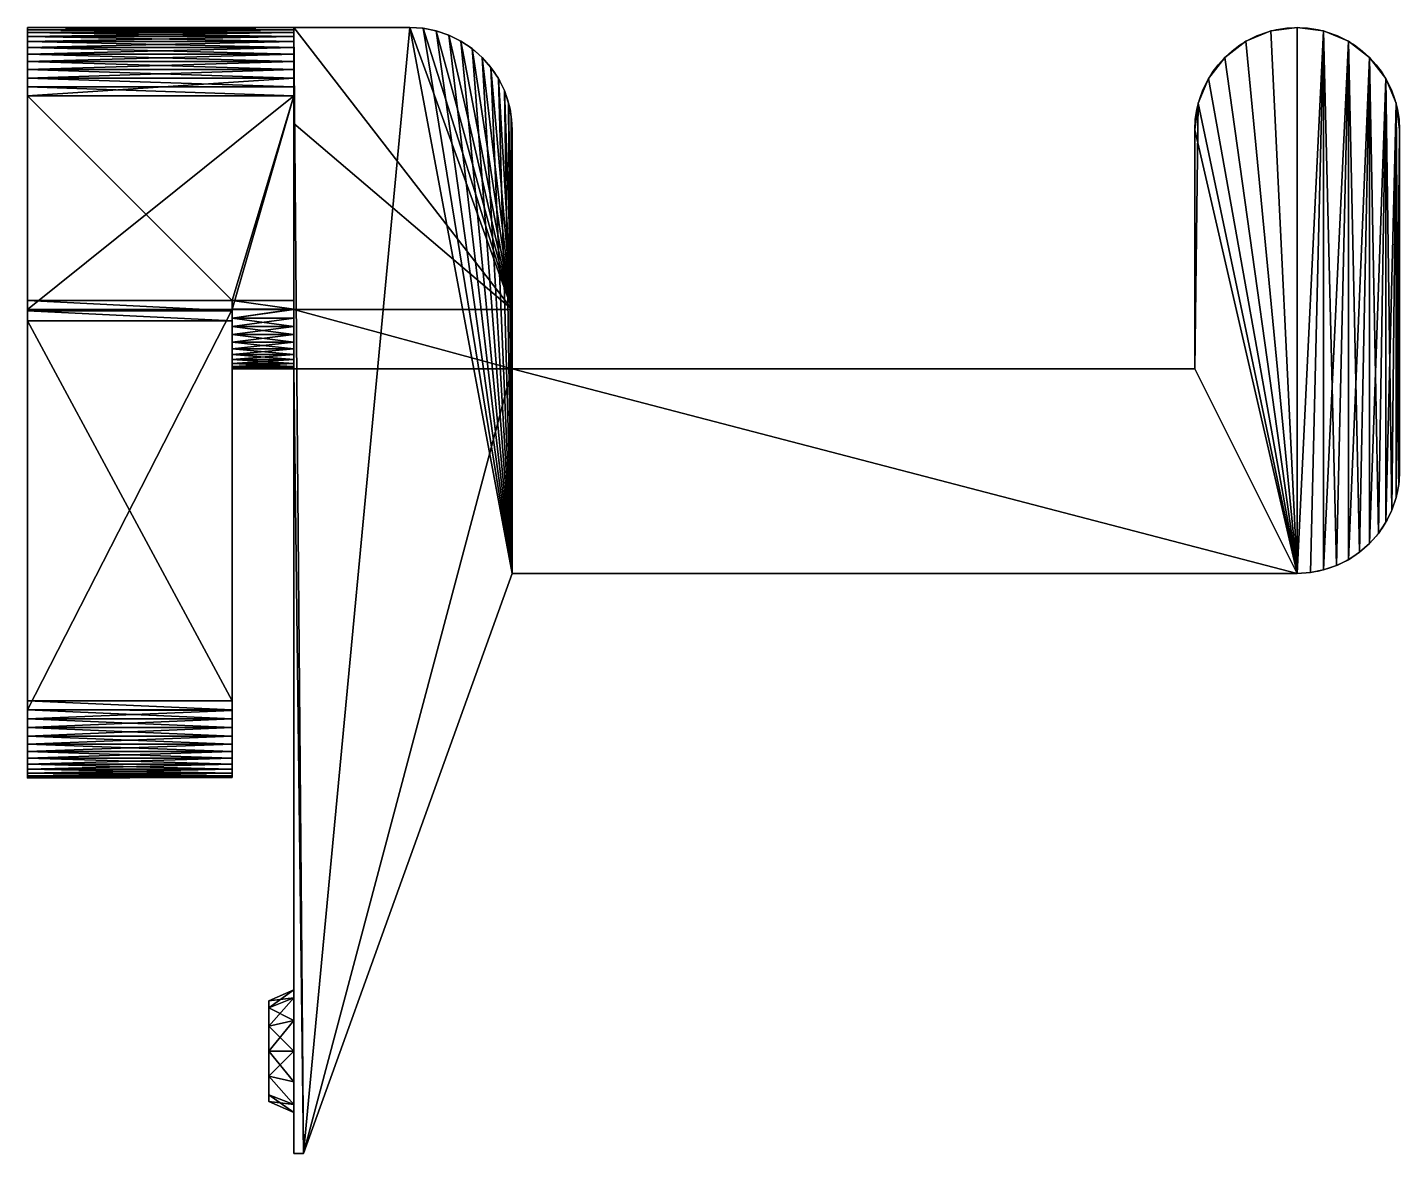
# Model space of a CAD drawing. Extents: x 0 to 40.2, y 0 to 33.
import ezdxf

# ---------------------------------------------------------------- set-up
doc = ezdxf.new("R2010")
doc.units = 0
doc.layers.get('0').update_dxf_attribs({"color": 13, "linetype": 'CONTINUOUS'})

# ---------------------------------------------------------------- blocks, each defined once
blk = doc.blocks.new('GRUPPE_1')
for p, q in [((7.8, 32.999, 2), (0, 33, 2)), ((0, 33, 2), (0, 32.932, 1.482)), ((0, 32.932, 2.518), (0, 33, 2)), ((7.8, 33), (7.8, 31)), ((11.2, 33), (7.8, 33)), ((7.8, 33), (7.8, 32.999, 2)), ((7.8, 32.999, 2), (7.8, 33, 8)), ((11.2, 33, 8), (7.8, 33, 8)), ((7.8, 33, 8), (7.8, 0, 8)), ((7.8, 32.999, 2), (7.8, 32.931, 1.482)), ((7.8, 32.999, 2), (7.8, 32.932, 2.518)), ((11.2, 33, 8), (11.2, 33)), ((11.592, 32.974, 8), (11.592, 32.974)), ((37.2, 33, 8), (37.2, 33)), ((0, 32.932, 1.482), (7.8, 32.931, 1.482)), ((0, 32.848, 2.765), (0, 32.932, 2.518)), ((0, 32.932, 2.518), (7.8, 32.932, 2.518)), ((0, 32.932, 1.482), (0, 32.848, 1.235)), ((0, 32.848, 1.235), (7.8, 32.847, 1.235)), ((0, 32.848, 1.235), (0, 32.732, 1)), ((0, 32.732, 3), (0, 32.848, 2.765)), ((0, 32.848, 2.765), (7.8, 32.848, 2.765)), ((0, 32.732, 1), (7.8, 32.731, 1)), ((0, 32.732, 3), (7.8, 32.732, 3)), ((0, 32.732, 1), (0, 32.587, 0.782)), ((0, 32.587, 3.218), (0, 32.732, 3)), ((0, 32.587, 0.782), (7.8, 32.586, 0.782)), ((0, 32.587, 3.218), (7.8, 32.587, 3.218)), ((0, 32.587, 0.782), (0, 32.414, 0.586)), ((0, 32.414, 3.414), (0, 32.587, 3.218)), ((7.8, 32.848, 2.765), (7.8, 32.932, 2.518)), ((7.8, 32.931, 1.482), (7.8, 32.847, 1.235)), ((7.8, 32.732, 3), (7.8, 32.848, 2.765)), ((7.8, 32.847, 1.235), (7.8, 32.731, 1)), ((7.8, 32.587, 3.218), (7.8, 32.732, 3)), ((7.8, 32.731, 1), (7.8, 32.586, 0.782)), ((7.8, 32.414, 3.414), (7.8, 32.587, 3.218)), ((7.8, 32.586, 0.782), (7.8, 32.414, 0.586)), ((11.976, 32.898, 8), (11.976, 32.898)), ((12.348, 32.772, 8), (12.348, 32.772)), ((12.7, 32.598, 8), (12.7, 32.598)), ((35.7, 32.598, 8), (35.7, 32.598)), ((36.424, 32.898, 8), (36.424, 32.898)), ((37.976, 32.898, 8), (37.976, 32.898)), ((38.7, 32.598, 8), (38.7, 32.598)), ((0, 32.414, 0.586), (7.8, 32.414, 0.586)), ((0, 32.414, 0.586), (0, 32.218, 0.413)), ((0, 32.218, 3.587), (0, 32.414, 3.414)), ((0, 32.414, 3.414), (7.8, 32.414, 3.414)), ((0, 32.218, 0.413), (7.8, 32.217, 0.413)), ((0, 32.218, 0.413), (0, 32, 0.268)), ((0, 32, 3.732), (0, 32.218, 3.587)), ((0, 32.218, 3.587), (7.8, 32.218, 3.587)), ((7.8, 32.218, 3.587), (7.8, 32.414, 3.414)), ((7.8, 32.414, 0.586), (7.8, 32.217, 0.413)), ((7.8, 32, 3.732), (7.8, 32.218, 3.587)), ((7.8, 32.217, 0.413), (7.8, 31.999, 0.268)), ((13.026, 32.38, 8), (13.026, 32.38)), ((0, 31.765, 3.848), (0, 32, 3.732)), ((0, 32, 0.268), (7.8, 31.999, 0.268)), ((0, 32, 0.268), (0, 31.765, 0.152)), ((0, 32, 3.732), (7.8, 32, 3.732)), ((0, 31.518, 3.932), (0, 31.765, 3.848)), ((0, 31.765, 3.848), (7.8, 31.765, 3.848)), ((0, 31.765, 0.152), (0, 31.518, 0.068)), ((0, 31.765, 0.152), (7.8, 31.765, 0.152)), ((7.8, 31.765, 3.848), (7.8, 32, 3.732)), ((7.8, 31.999, 0.268), (7.8, 31.765, 0.152)), ((7.8, 31.518, 3.932), (7.8, 31.765, 3.848)), ((7.8, 31.765, 0.152), (7.8, 31.518, 0.068)), ((13.321, 32.121, 8), (13.321, 32.121)), ((13.58, 31.826, 8), (13.58, 31.826)), ((35.079, 32.121, 8), (35.079, 32.121)), ((39.321, 32.121, 8), (39.321, 32.121)), ((0, 31.261, 3.983), (0, 31.518, 3.932)), ((0, 31.518, 3.932), (7.8, 31.518, 3.932)), ((0, 31.518, 0.068), (0, 31)), ((0, 31.518, 0.068), (7.8, 31.518, 0.068)), ((7.8, 31.261, 3.983), (7.8, 31.518, 3.932)), ((7.8, 31.518, 0.068), (7.8, 31)), ((13.798, 31.5, 8), (13.798, 31.5)), ((34.602, 31.5, 8), (34.602, 31.5)), ((39.798, 31.5, 8), (39.798, 31.5)), ((0, 31.261, 3.983), (7.8, 31.261, 3.983)), ((0, 31.261, 3.983), (0, 31, 4)), ((0, 31, 4), (7.8, 31, 3.992)), ((0, 31), (0, 24.739, 0.009)), ((0, 31, 4), (0, 25, 4)), ((7.8, 31), (0, 31)), ((7.8, 31, 3.992), (7.8, 31.261, 3.983)), ((7.8, 25, 3.996), (7.8, 31, 3.992)), ((7.8, 31), (7.8, 30.187, 0.002)), ((13.972, 31.148, 8), (13.972, 31.148)), ((14.098, 30.776, 8), (14.098, 30.776)), ((34.302, 30.776, 8), (34.302, 30.776)), ((40.098, 30.776, 8), (40.098, 30.776)), ((7.8, 30.187, 0.002), (7.8, 24.739, 0.013)), ((14.174, 30.392, 8), (14.174, 30.392)), ((14.2, 24.739), (14.2, 30)), ((14.2, 30, 8), (14.2, 30)), ((14.2, 23, 8), (14.2, 30, 8)), ((34.2, 23, 8), (34.2, 30, 8)), ((34.2, 23), (34.2, 30)), ((34.2, 30, 8), (34.2, 30)), ((40.2, 20), (40.2, 30)), ((40.2, 30, 8), (40.2, 30)), ((40.2, 20, 8), (40.2, 30, 8)), ((0, 24.7, 4), (0, 25, 4)), ((6, 25, 4.003), (0, 25, 4)), ((6, 25, 4.003), (6, 24.74, 3.968)), ((7.8, 25, 3.996), (6, 25, 4.003)), ((6, 24.7, 4), (6, 25, 4.003)), ((7.8, 25, 3.996), (7.8, 24.741, 3.962)), ((0, 24.739, 0.009), (0, 13)), ((6, 24.739, 0.017), (0, 24.739, 0.009)), ((0, 24.4, 4), (0, 24.7, 4)), ((0, 24.7, 4), (6, 24.7, 4)), ((6, 24.74, 3.968), (7.8, 24.741, 3.962)), ((6, 24.482, 3.932), (6, 24.74, 3.968)), ((6, 12.982, 0.004), (6, 24.739, 0.017)), ((6, 24.482, 0.068), (6, 24.739, 0.017)), ((7.8, 24.739, 0.013), (6, 24.739, 0.017)), ((6, 24.7, 4), (6, 24.4, 3.991)), ((7.8, 24.741, 3.962), (7.8, 24.482, 3.928)), ((7.8, 24.482, 0.064), (7.8, 24.739, 0.013)), ((7.8, 24.739, 0.013), (7.8, 23, 0.006)), ((7.8, 24.739, 0.013), (14.2, 24.739)), ((14.2, 23), (14.2, 24.739)), ((0, 13.266, 3.996), (0, 24.4, 4)), ((0, 24.4, 4), (6, 24.4, 3.991)), ((7.8, 24.482, 0.064), (6, 24.482, 0.068)), ((6, 24.235, 0.152), (6, 24.482, 0.068)), ((6, 24.482, 3.932), (6, 24.235, 3.848)), ((7.8, 24.482, 3.928), (6, 24.482, 3.932)), ((6, 24.4, 3.991), (6, 13.266, 3.991)), ((6, 24, 0.268), (6, 24.235, 0.152)), ((7.8, 24.235, 0.148), (6, 24.235, 0.152)), ((6, 24.235, 3.848), (6, 24, 3.732)), ((7.8, 24.235, 3.844), (6, 24.235, 3.848)), ((7.8, 24.482, 3.928), (7.8, 24.235, 3.844)), ((7.8, 24.235, 0.148), (7.8, 24.482, 0.064)), ((7.8, 24.235, 3.844), (7.8, 24, 3.728)), ((7.8, 24, 0.264), (7.8, 24.235, 0.148)), ((7.8, 24, 0.264), (6, 24, 0.268)), ((6, 23.782, 0.413), (6, 24, 0.268)), ((6, 24, 3.732), (6, 23.782, 3.587)), ((7.8, 24, 3.728), (6, 24, 3.732)), ((6, 23.586, 0.586), (6, 23.782, 0.413)), ((7.8, 23.782, 0.409), (6, 23.782, 0.413)), ((6, 23.782, 3.587), (6, 23.586, 3.414)), ((7.8, 23.782, 3.583), (6, 23.782, 3.587)), ((7.8, 24, 3.728), (7.8, 23.782, 3.583)), ((7.8, 23.782, 0.409), (7.8, 24, 0.264)), ((7.8, 23.586, 0.582), (7.8, 23.782, 0.409)), ((7.8, 23.782, 3.583), (7.8, 23.586, 3.41)), ((7.8, 23.586, 0.582), (6, 23.586, 0.586)), ((6, 23.413, 0.782), (6, 23.586, 0.586)), ((6, 23.586, 3.414), (6, 23.413, 3.218)), ((7.8, 23.586, 3.41), (6, 23.586, 3.414)), ((7.8, 23.413, 0.778), (6, 23.413, 0.782)), ((6, 23.268, 1), (6, 23.413, 0.782)), ((6, 23.413, 3.218), (6, 23.268, 3)), ((7.8, 23.413, 3.213), (6, 23.413, 3.218)), ((7.8, 23.413, 0.778), (7.8, 23.586, 0.582)), ((7.8, 23.586, 3.41), (7.8, 23.413, 3.213)), ((7.8, 23.413, 3.213), (7.8, 23.268, 2.996)), ((7.8, 23.268, 0.996), (7.8, 23.413, 0.778)), ((7.8, 23.268, 2.996), (6, 23.268, 3)), ((6, 23.152, 1.235), (6, 23.268, 1)), ((7.8, 23.268, 0.996), (6, 23.268, 1)), ((6, 23.268, 3), (6, 23.152, 2.765)), ((6, 23.068, 1.482), (6, 23.152, 1.235)), ((6, 23.152, 2.765), (6, 23.068, 2.518)), ((7.8, 23.152, 2.761), (6, 23.152, 2.765)), ((7.8, 23.152, 1.23), (6, 23.152, 1.235)), ((6, 23.017, 1.739), (6, 23.068, 1.482)), ((7.8, 23.068, 1.478), (6, 23.068, 1.482)), ((7.8, 23.068, 2.513), (6, 23.068, 2.518)), ((6, 23.068, 2.518), (6, 23.017, 2.261)), ((7.8, 23.017, 2.257), (6, 23.017, 2.261)), ((7.8, 23.017, 1.735), (6, 23.017, 1.739)), ((6, 23, 2), (6, 23.017, 1.739)), ((6, 23.017, 2.261), (6, 23, 2)), ((7.8, 23, 1.996), (6, 23, 2)), ((7.8, 23.152, 1.23), (7.8, 23.268, 0.996)), ((7.8, 23.268, 2.996), (7.8, 23.152, 2.761)), ((7.8, 23.152, 2.761), (7.8, 23.068, 2.513)), ((7.8, 23.068, 1.478), (7.8, 23.152, 1.23)), ((7.8, 23.068, 2.513), (7.8, 23.017, 2.257)), ((7.8, 23.017, 1.735), (7.8, 23.068, 1.478)), ((7.8, 23.017, 2.257), (7.8, 23, 1.996)), ((7.8, 23, 1.996), (7.8, 23.017, 1.735)), ((7.8, 23, 0.006), (7.8, 0, 0)), ((14.2, 23), (7.8, 23, 0.006)), ((14.2, 23), (14.2, 23, 8)), ((14.2, 23), (34.2, 23)), ((14.2, 23, 8), (34.2, 23, 8)), ((34.2, 23, 8), (34.2, 23)), ((40.2, 20, 8), (40.2, 20)), ((40.174, 19.608, 8), (40.174, 19.608)), ((40.098, 19.224, 8), (40.098, 19.224)), ((39.798, 18.5, 8), (39.798, 18.5)), ((39.972, 18.852, 8), (39.972, 18.852)), ((39.58, 18.174, 8), (39.58, 18.174)), ((39.321, 17.879, 8), (39.321, 17.879)), ((38.7, 17.402, 8), (38.7, 17.402)), ((39.026, 17.62, 8), (39.026, 17.62)), ((8.086, 0, 8), (14.2, 17, 8)), ((8.086, 0, 0), (14.2, 17)), ((14.2, 17, 8), (14.2, 17)), ((14.2, 17), (37.2, 17)), ((14.2, 17, 8), (37.2, 17, 8)), ((37.2, 17, 8), (37.2, 17)), ((37.592, 17.026, 8), (37.592, 17.026)), ((37.976, 17.102, 8), (37.976, 17.102)), ((38.348, 17.228, 8), (38.348, 17.228)), ((0, 13.266, 3.996), (0, 13, 4)), ((6, 13.266, 3.991), (0, 13.266, 3.996)), ((0, 13), (0, 12.739, 0.017)), ((0, 13, 4), (0, 12.739, 3.983)), ((0, 13), (6, 12.982, 0.004)), ((0, 13, 4), (6, 13, 3.991)), ((6, 13, 3.991), (6, 13.266, 3.991)), ((6, 12.739, 3.983), (6, 13, 3.991)), ((6, 12.982, 0.004), (6, 12.739, 0.017)), ((0, 12.482, 0.068), (0, 12.739, 0.017)), ((0, 12.739, 3.983), (0, 12.482, 3.932)), ((0, 12.739, 3.983), (6, 12.739, 3.983)), ((0, 12.739, 0.017), (6, 12.739, 0.017)), ((0, 12.235, 0.152), (0, 12.482, 0.068)), ((0, 12.482, 0.068), (6, 12.482, 0.068)), ((0, 12.482, 3.932), (0, 12.235, 3.848)), ((0, 12.482, 3.932), (6, 12.482, 3.932)), ((6, 12.739, 3.983), (6, 12.482, 3.932)), ((6, 12.482, 0.068), (6, 12.739, 0.017)), ((6, 12.235, 0.152), (6, 12.482, 0.068)), ((6, 12.482, 3.932), (6, 12.235, 3.848)), ((0, 12.235, 0.152), (6, 12.235, 0.152)), ((0, 12, 0.268), (0, 12.235, 0.152)), ((0, 12.235, 3.848), (0, 12, 3.732)), ((0, 12.235, 3.848), (6, 12.235, 3.848)), ((6, 12.235, 3.848), (6, 12, 3.732)), ((6, 12, 0.268), (6, 12.235, 0.152)), ((0, 11.782, 0.413), (0, 12, 0.268)), ((0, 12, 0.268), (6, 12, 0.268)), ((0, 12, 3.732), (0, 11.782, 3.587)), ((0, 12, 3.732), (6, 12, 3.732)), ((0, 11.782, 0.413), (6, 11.782, 0.413)), ((0, 11.586, 0.586), (0, 11.782, 0.413)), ((0, 11.782, 3.587), (0, 11.586, 3.414)), ((0, 11.782, 3.587), (6, 11.782, 3.587)), ((6, 11.782, 0.413), (6, 12, 0.268)), ((6, 12, 3.732), (6, 11.782, 3.587)), ((6, 11.782, 3.587), (6, 11.586, 3.414)), ((6, 11.586, 0.586), (6, 11.782, 0.413)), ((0, 11.586, 3.414), (6, 11.586, 3.414)), ((0, 11.413, 0.782), (0, 11.586, 0.586)), ((0, 11.586, 3.414), (0, 11.413, 3.218)), ((0, 11.586, 0.586), (6, 11.586, 0.586)), ((0, 11.413, 3.218), (6, 11.413, 3.218)), ((0, 11.268, 1), (0, 11.413, 0.782)), ((0, 11.413, 3.218), (0, 11.268, 3)), ((0, 11.413, 0.782), (6, 11.413, 0.782)), ((0, 11.268, 3), (0, 11.152, 2.765)), ((0, 11.268, 3), (6, 11.268, 3)), ((0, 11.152, 1.235), (0, 11.268, 1)), ((0, 11.268, 1), (6, 11.268, 1)), ((6, 11.586, 3.414), (6, 11.413, 3.218)), ((6, 11.413, 0.782), (6, 11.586, 0.586)), ((6, 11.413, 3.218), (6, 11.268, 3)), ((6, 11.268, 1), (6, 11.413, 0.782)), ((6, 11.268, 3), (6, 11.152, 2.765)), ((6, 11.152, 1.235), (6, 11.268, 1)), ((0, 11.152, 2.765), (6, 11.152, 2.765)), ((0, 11.152, 2.765), (0, 11.068, 2.518)), ((0, 11.068, 1.482), (0, 11.152, 1.235)), ((0, 11.152, 1.235), (6, 11.152, 1.235)), ((0, 11.068, 2.518), (6, 11.068, 2.518)), ((0, 11.017, 1.739), (0, 11.068, 1.482)), ((0, 11.068, 2.518), (0, 11.017, 2.261)), ((0, 11.068, 1.482), (6, 11.068, 1.482)), ((0, 11.017, 1.739), (0, 11, 2)), ((0, 11, 2), (0, 11.017, 2.261)), ((0, 11.017, 2.261), (6, 11.017, 2.261)), ((0, 11.017, 1.739), (6, 11.017, 1.739)), ((6, 11.152, 2.765), (6, 11.068, 2.518)), ((6, 11.068, 1.482), (6, 11.152, 1.235)), ((6, 11.068, 2.518), (6, 11.017, 2.261)), ((6, 11.017, 1.739), (6, 11.068, 1.482)), ((6, 11.017, 1.739), (6, 11.017, 2.261)), ((7.8, 4.8, 1.996), (7.07, 4.472, 1.996)), ((7.8, 4.559, 1.096), (7.07, 4.275, 1.26)), ((7.8, 4.559, 2.896), (7.07, 4.275, 2.732)), ((7.07, 4.472, 1.996), (7.07, 4.275, 2.732)), ((7.07, 4.275, 1.26), (7.07, 4.472, 1.996)), ((7.07, 4.275, 2.732), (7.07, 3.736, 3.27)), ((7.07, 4.275, 1.26), (7.07, 3.736, 0.721)), ((7.8, 3.9, 0.437), (7.07, 3.736, 0.721)), ((7.8, 3.9, 3.555), (7.07, 3.736, 3.27)), ((7.07, 3, 3.468), (7.07, 3.736, 3.27)), ((7.07, 3.736, 0.721), (7.07, 3, 0.524)), ((7.8, 3, 3.796), (7.07, 3, 3.468)), ((7.07, 3, 3.468), (7.07, 2.264, 3.27)), ((7.07, 3, 0.524), (7.07, 2.264, 0.721)), ((7.8, 3, 0.196), (7.07, 3, 0.524)), ((7.07, 1.725, 2.732), (7.07, 2.264, 3.27)), ((7.07, 2.264, 0.721), (7.07, 1.725, 1.26)), ((7.8, 2.1, 3.555), (7.07, 2.264, 3.27)), ((7.8, 2.1, 0.437), (7.07, 2.264, 0.721)), ((7.07, 1.725, 1.26), (7.07, 1.528, 1.996)), ((7.07, 1.725, 2.732), (7.07, 1.528, 1.996)), ((7.8, 1.441, 2.896), (7.07, 1.725, 2.732)), ((7.8, 1.441, 1.096), (7.07, 1.725, 1.26)), ((7.8, 1.2, 1.996), (7.07, 1.528, 1.996)), ((7.8, 0, 0), (8.086, 0, 0)), ((7.8, 0, 8), (7.8, 0, 0)), ((7.8, 0, 8), (8.086, 0, 8)), ((8.086, 0, 8), (8.086, 0, 0))]:
    blk.add_line(p, q)
at = {"extrusion": (5.37881e-15, 0, -1)}
for centre in [(-11.2, 30), (-11.2, 30, -8)]:
    blk.add_arc(centre, 3, 90, 180, dxfattribs=at)
at = {"extrusion": (0, 1.86926e-15, -1)}
for centre in [(-37.2, 30, -8), (-37.2, 30)]:
    blk.add_arc(centre, 3, 0, 90, dxfattribs=at)
at = {"extrusion": (1.59044e-28, -3.40746e-15, -1)}
blk.add_arc((-37.2, 30), 3, 90, 180, dxfattribs=at)
at = {"extrusion": (0, 1.87998e-15, -1)}
blk.add_arc((-37.2, 30, -8), 3, 90, 180, dxfattribs=at)
at = {"extrusion": (0, 1.69909e-15, -1)}
for centre in [(-37.2, 20, -8), (-37.2, 20)]:
    blk.add_arc(centre, 3, 180, 270, dxfattribs=at)
at = {"extrusion": (-1, -2.16133e-15, -9.56411e-16)}
blk.add_arc((-3, 1.996, -7.8), 1.8, 150, 180, dxfattribs=at)
at = {"extrusion": (-1, 0, 2.91434e-16)}
blk.add_arc((-3, 1.996, -7.8), 1.8, 180, 210, dxfattribs=at)
at = {"extrusion": (-1, 1.26194e-16, 2.18575e-16)}
blk.add_arc((-3, 1.996, -7.8), 1.8, 210, 240, dxfattribs=at)
at = {"extrusion": (-1, -1.30118e-15, -1.96228e-15)}
blk.add_arc((-3, 1.996, -7.8), 1.8, 120, 150, dxfattribs=at)
at = {"extrusion": (-1, 0, -2.34997e-15)}
blk.add_arc((-3, 1.996, -7.8), 1.8, 90, 120, dxfattribs=at)
at = {"extrusion": (-1, 1.26194e-16, 7.28584e-17)}
blk.add_arc((-3, 1.996, -7.8), 1.8, 240, 270, dxfattribs=at)
at = {"extrusion": (-1, 1.30118e-15, -1.96228e-15)}
blk.add_arc((-3, 1.996, -7.8), 1.8, 60, 90, dxfattribs=at)
at = {"extrusion": (-1, 0, 0)}
blk.add_arc((-3, 1.996, -7.8), 1.8, 270, 300, dxfattribs=at)
at = {"extrusion": (-1, -1.26194e-16, 7.28584e-17)}
blk.add_arc((-3, 1.996, -7.8), 1.8, 300, 330, dxfattribs=at)
at = {"extrusion": (-1, 2.16133e-15, -9.56411e-16)}
blk.add_arc((-3, 1.996, -7.8), 1.8, 30, 60, dxfattribs=at)
at = {"extrusion": (-1, -1.26194e-16, 2.18575e-16)}
blk.add_arc((-3, 1.996, -7.8), 1.8, 330, 0, dxfattribs=at)
at = {"extrusion": (-1, -5.70717e-32, 2.91434e-16)}
blk.add_arc((-3, 1.996, -7.8), 1.8, 0, 30, dxfattribs=at)
mesh = blk.add_polyface()
corners = [(0, 33, 2), (7.8, 32.931, 1.482), (0, 32.932, 1.482), (7.8, 32.999, 2)]
mesh.append_faces([[corners[k] for k in face] for face in [(0, 1, 2), (1, 0, 3)]], dxfattribs={"vtx0": -1})
mesh = blk.add_polyface()
corners = [(0, 32.932, 2.518), (7.8, 32.999, 2), (0, 33, 2), (7.8, 32.932, 2.518)]
mesh.append_faces([[corners[k] for k in face] for face in [(0, 1, 2), (1, 0, 3)]], dxfattribs={"vtx0": -1})
mesh = blk.add_polyface()
corners = [(0, 11.017, 2.261), (0, 11.017, 1.739), (0, 11, 2), (0, 11.068, 2.518), (0, 11.068, 1.482), (0, 11.152, 2.765), (0, 11.152, 1.235), (0, 11.268, 1), (0, 11.268, 3), (0, 11.413, 0.782), (0, 11.413, 3.218), (0, 11.586, 0.586), (0, 11.586, 3.414), (0, 11.782, 0.413), (0, 11.782, 3.587), (0, 12, 0.268), (0, 12, 3.732), (0, 12.235, 0.152), (0, 12.235, 3.848), (0, 12.482, 0.068), (0, 12.482, 3.932), (0, 12.739, 0.017), (0, 12.739, 3.983), (0, 13), (0, 13, 4), (0, 24.739, 0.009), (0, 13.266, 3.996), (0, 24.4, 4), (0, 24.7, 4), (0, 25, 4), (0, 31), (0, 31, 4), (0, 31.261, 3.983), (0, 31.518, 0.068), (0, 31.518, 3.932), (0, 31.765, 3.848), (0, 31.765, 0.152), (0, 32, 3.732), (0, 32, 0.268), (0, 32.218, 3.587), (0, 32.218, 0.413), (0, 32.414, 3.414), (0, 32.414, 0.586), (0, 32.587, 3.218), (0, 32.587, 0.782), (0, 32.732, 3), (0, 32.732, 1), (0, 32.848, 2.765), (0, 32.848, 1.235), (0, 32.932, 2.518), (0, 32.932, 1.482), (0, 33, 2)]
mesh.append_faces([[corners[k] for k in face] for face in [(0, 1, 2), (50, 49, 51)]], dxfattribs={"vtx0": -1})
mesh.append_faces([[corners[k] for k in face] for face in [(1, 3, 4), (4, 5, 6), (6, 5, 7), (7, 8, 9), (9, 10, 11), (11, 12, 13), (13, 14, 15), (15, 16, 17), (17, 18, 19), (19, 20, 21), (21, 22, 23), (23, 24, 25), (25, 29, 30), (30, 32, 33), (33, 35, 36), (36, 37, 38), (38, 39, 40), (40, 41, 42), (42, 43, 44), (44, 45, 46), (46, 47, 48), (48, 49, 50)]], dxfattribs={"vtx0": -1, "vtx1": -1})
mesh.append_faces([[corners[k] for k in face] for face in [(1, 0, 3), (4, 3, 5), (7, 5, 8), (9, 8, 10), (11, 10, 12), (13, 12, 14), (15, 14, 16), (17, 16, 18), (19, 18, 20), (21, 20, 22), (23, 22, 24), (25, 24, 26), (25, 26, 27), (25, 27, 28), (25, 28, 29), (30, 29, 31), (30, 31, 32), (33, 32, 34), (33, 34, 35), (36, 35, 37), (38, 37, 39), (40, 39, 41), (42, 41, 43), (44, 43, 45), (46, 45, 47), (48, 47, 49)]], dxfattribs={"vtx0": -1, "vtx2": -1})
mesh = blk.add_polyface()
corners = [(7.8, 32.999, 2), (11.2, 33), (7.8, 33), (11.2, 33, 8), (7.8, 33, 8)]
mesh.append_faces([[corners[k] for k in face] for face in [(0, 1, 2), (3, 0, 4)]], dxfattribs={"vtx0": -1})
mesh.append_faces([[corners[k] for k in face] for face in [(1, 0, 3)]], dxfattribs={"vtx0": -1, "vtx1": -1})
mesh = blk.add_polyface()
corners = [(7.8, 0, 0), (7.8, 3, 0.196), (7.8, 23, 0.006), (7.8, 2.1, 0.437), (7.8, 1.441, 1.096), (7.8, 1.2, 1.996), (7.8, 0, 8), (7.8, 3.9, 0.437), (7.8, 4.559, 1.096), (7.8, 4.8, 1.996), (7.8, 1.441, 2.896), (7.8, 2.1, 3.555), (7.8, 3, 3.796), (7.8, 33, 8), (7.8, 3.9, 3.555), (7.8, 4.559, 2.896), (7.8, 24.235, 3.844), (7.8, 24, 3.728), (7.8, 23.782, 3.583), (7.8, 23.586, 3.41), (7.8, 23.413, 3.213), (7.8, 23.268, 2.996), (7.8, 23.152, 2.761), (7.8, 23.068, 2.513), (7.8, 23.017, 2.257), (7.8, 23, 1.996), (7.8, 24.482, 3.928), (7.8, 24.741, 3.962), (7.8, 25, 3.996), (7.8, 31, 3.992), (7.8, 31.261, 3.983), (7.8, 31.518, 3.932), (7.8, 31.765, 3.848), (7.8, 32, 3.732), (7.8, 32.218, 3.587), (7.8, 32.414, 3.414), (7.8, 32.587, 3.218), (7.8, 32.732, 3), (7.8, 32.848, 2.765), (7.8, 32.932, 2.518), (7.8, 32.999, 2), (7.8, 24.482, 0.064), (7.8, 24.739, 0.013), (7.8, 24.235, 0.148), (7.8, 24, 0.264), (7.8, 23.782, 0.409), (7.8, 23.586, 0.582), (7.8, 23.413, 0.778), (7.8, 23.268, 0.996), (7.8, 23.152, 1.23), (7.8, 23.068, 1.478), (7.8, 23.017, 1.735)]
mesh.append_faces([[corners[k] for k in face] for face in [(39, 13, 40), (2, 41, 42)]], dxfattribs={"vtx0": -1})
mesh.append_faces([[corners[k] for k in face] for face in [(0, 1, 2), (1, 0, 3), (3, 0, 4), (4, 0, 5), (10, 6, 11), (11, 6, 12), (12, 13, 14), (14, 13, 15), (15, 13, 9), (16, 13, 26), (26, 13, 27), (27, 13, 28), (28, 13, 29), (29, 13, 30), (30, 13, 31), (31, 13, 32), (32, 13, 33), (33, 13, 34), (34, 13, 35), (35, 13, 36), (36, 13, 37), (37, 13, 38), (38, 13, 39), (41, 2, 43), (43, 2, 44), (44, 2, 45), (45, 2, 46), (46, 2, 47), (47, 2, 48), (48, 2, 49), (49, 2, 50), (50, 2, 51), (51, 2, 25)]], dxfattribs={"vtx0": -1, "vtx1": -1})
mesh.append_faces([[corners[k] for k in face] for face in [(9, 13, 16), (9, 25, 2)]], dxfattribs={"vtx0": -1, "vtx1": -1, "vtx2": -1})
mesh.append_faces([[corners[k] for k in face] for face in [(5, 0, 6), (2, 1, 7), (2, 7, 8), (2, 8, 9), (6, 10, 5), (12, 6, 13), (9, 16, 17), (9, 17, 18), (9, 18, 19), (9, 19, 20), (9, 20, 21), (9, 21, 22), (9, 22, 23), (9, 23, 24), (9, 24, 25)]], dxfattribs={"vtx0": -1, "vtx2": -1})
mesh = blk.add_polyface()
corners = [(7.8, 33), (7.8, 30.187, 0.002), (7.8, 31), (14.2, 24.739), (7.8, 24.739, 0.013), (11.2, 33), (11.592, 32.974), (11.976, 32.898), (12.348, 32.772), (12.7, 32.598), (13.026, 32.38), (13.321, 32.121), (13.58, 31.826), (13.798, 31.5), (13.972, 31.148), (14.098, 30.776), (14.174, 30.392), (14.2, 30)]
mesh.append_faces([[corners[k] for k in face] for face in [(0, 1, 2), (1, 3, 4), (3, 16, 17)]], dxfattribs={"vtx0": -1})
mesh.append_faces([[corners[k] for k in face] for face in [(3, 1, 0)]], dxfattribs={"vtx0": -1, "vtx1": -1, "vtx2": -1})
mesh.append_faces([[corners[k] for k in face] for face in [(3, 0, 5), (3, 5, 6), (3, 6, 7), (3, 7, 8), (3, 8, 9), (3, 9, 10), (3, 10, 11), (3, 11, 12), (3, 12, 13), (3, 13, 14), (3, 14, 15), (3, 15, 16)]], dxfattribs={"vtx0": -1, "vtx2": -1})
mesh = blk.add_polyface()
corners = [(7.8, 31.518, 0.068), (7.8, 33), (7.8, 31), (7.8, 31.765, 0.152), (7.8, 31.999, 0.268), (7.8, 32.217, 0.413), (7.8, 32.414, 0.586), (7.8, 32.586, 0.782), (7.8, 32.731, 1), (7.8, 32.847, 1.235), (7.8, 32.931, 1.482), (7.8, 32.999, 2)]
mesh.append_faces([[corners[k] for k in face] for face in [(0, 1, 2), (1, 10, 11)]], dxfattribs={"vtx0": -1})
mesh.append_faces([[corners[k] for k in face] for face in [(1, 0, 3), (1, 3, 4), (1, 4, 5), (1, 5, 6), (1, 6, 7), (1, 7, 8), (1, 8, 9), (1, 9, 10)]], dxfattribs={"vtx0": -1, "vtx2": -1})
mesh = blk.add_polyface()
corners = [(34.302, 30.776), (34.2, 23), (34.2, 30), (7.8, 23, 0.006), (8.086, 0, 0), (7.8, 0, 0), (14.2, 23), (14.2, 17), (37.2, 17), (34.602, 31.5), (35.079, 32.121), (35.7, 32.598), (36.424, 32.898), (37.2, 33), (37.976, 32.898), (37.592, 17.026), (37.976, 17.102), (38.348, 17.228), (38.7, 32.598), (38.7, 17.402), (39.026, 17.62), (39.321, 32.121), (39.321, 17.879), (39.58, 18.174), (39.798, 31.5), (39.798, 18.5), (39.972, 18.852), (40.098, 30.776), (40.098, 19.224), (40.174, 19.608), (40.2, 30), (40.2, 20)]
mesh.append_faces([[corners[k] for k in face] for face in [(0, 1, 2), (3, 4, 5), (29, 30, 31)]], dxfattribs={"vtx0": -1})
mesh.append_faces([[corners[k] for k in face] for face in [(4, 6, 7), (7, 6, 8), (8, 14, 15), (15, 14, 16), (16, 14, 17), (17, 18, 19), (19, 18, 20), (20, 21, 22), (22, 21, 23), (23, 24, 25), (25, 24, 26), (26, 27, 28), (28, 27, 29)]], dxfattribs={"vtx0": -1, "vtx1": -1})
mesh.append_faces([[corners[k] for k in face] for face in [(8, 1, 0)]], dxfattribs={"vtx0": -1, "vtx1": -1, "vtx2": -1})
mesh.append_faces([[corners[k] for k in face] for face in [(4, 3, 6), (8, 6, 1), (8, 0, 9), (8, 9, 10), (8, 10, 11), (8, 11, 12), (8, 12, 13), (8, 13, 14), (17, 14, 18), (20, 18, 21), (23, 21, 24), (26, 24, 27), (29, 27, 30)]], dxfattribs={"vtx0": -1, "vtx2": -1})
mesh = blk.add_polyface()
corners = [(37.2, 17, 8), (14.2, 23, 8), (14.2, 17, 8), (34.2, 23, 8), (34.2, 30, 8), (34.302, 30.776, 8), (34.602, 31.5, 8), (35.079, 32.121, 8), (35.7, 32.598, 8), (36.424, 32.898, 8), (37.2, 33, 8), (37.976, 32.898, 8), (37.592, 17.026, 8), (37.976, 17.102, 8), (38.7, 32.598, 8), (38.348, 17.228, 8), (38.7, 17.402, 8), (39.321, 32.121, 8), (39.026, 17.62, 8), (39.321, 17.879, 8), (39.798, 31.5, 8), (39.58, 18.174, 8), (39.798, 18.5, 8), (40.098, 30.776, 8), (39.972, 18.852, 8), (40.098, 19.224, 8), (40.2, 30, 8), (40.174, 19.608, 8), (40.2, 20, 8), (8.086, 0, 8), (7.8, 33, 8), (7.8, 0, 8), (11.2, 33, 8), (11.592, 32.974, 8), (11.976, 32.898, 8), (12.348, 32.772, 8), (12.7, 32.598, 8), (13.026, 32.38, 8), (13.321, 32.121, 8), (13.58, 31.826, 8), (13.798, 31.5, 8), (13.972, 31.148, 8), (14.098, 30.776, 8), (14.174, 30.392, 8), (14.2, 30, 8)]
mesh.append_faces([[corners[k] for k in face] for face in [(26, 27, 28), (29, 30, 31), (43, 1, 44)]], dxfattribs={"vtx0": -1})
mesh.append_faces([[corners[k] for k in face] for face in [(0, 1, 2), (1, 0, 3), (3, 0, 4), (4, 0, 5), (5, 0, 6), (6, 0, 7), (7, 0, 8), (8, 0, 9), (9, 0, 10), (10, 0, 11), (11, 13, 14), (14, 16, 17), (17, 19, 20), (20, 22, 23), (23, 25, 26), (30, 29, 32), (32, 2, 33), (33, 2, 34), (34, 2, 35), (35, 2, 36), (36, 2, 37), (37, 2, 38), (38, 2, 39), (39, 2, 40), (40, 2, 41), (41, 2, 42), (42, 2, 43)]], dxfattribs={"vtx0": -1, "vtx1": -1})
mesh.append_faces([[corners[k] for k in face] for face in [(43, 2, 1)]], dxfattribs={"vtx0": -1, "vtx1": -1, "vtx2": -1})
mesh.append_faces([[corners[k] for k in face] for face in [(11, 0, 12), (11, 12, 13), (14, 13, 15), (14, 15, 16), (17, 16, 18), (17, 18, 19), (20, 19, 21), (20, 21, 22), (23, 22, 24), (23, 24, 25), (26, 25, 27), (32, 29, 2)]], dxfattribs={"vtx0": -1, "vtx2": -1})
mesh = blk.add_polyface()
corners = [(11.2, 33, 8), (11.592, 32.974), (11.2, 33), (11.592, 32.974, 8)]
mesh.append_faces([[corners[k] for k in face] for face in [(0, 1, 2), (1, 0, 3)]], dxfattribs={"vtx0": -1})
mesh = blk.add_polyface()
corners = [(11.592, 32.974, 8), (11.976, 32.898), (11.592, 32.974), (11.976, 32.898, 8)]
mesh.append_faces([[corners[k] for k in face] for face in [(0, 1, 2), (1, 0, 3)]], dxfattribs={"vtx0": -1})
mesh = blk.add_polyface()
corners = [(36.424, 32.898, 8), (37.2, 33), (36.424, 32.898), (37.2, 33, 8)]
mesh.append_faces([[corners[k] for k in face] for face in [(0, 1, 2), (1, 0, 3)]], dxfattribs={"vtx0": -1})
mesh = blk.add_polyface()
corners = [(37.2, 33, 8), (37.976, 32.898), (37.2, 33), (37.976, 32.898, 8)]
mesh.append_faces([[corners[k] for k in face] for face in [(0, 1, 2), (1, 0, 3)]], dxfattribs={"vtx0": -1})
mesh = blk.add_polyface()
corners = [(0, 32.848, 2.765), (7.8, 32.932, 2.518), (0, 32.932, 2.518), (7.8, 32.848, 2.765)]
mesh.append_faces([[corners[k] for k in face] for face in [(0, 1, 2), (1, 0, 3)]], dxfattribs={"vtx0": -1})
mesh = blk.add_polyface()
corners = [(0, 32.932, 1.482), (7.8, 32.847, 1.235), (0, 32.848, 1.235), (7.8, 32.931, 1.482)]
mesh.append_faces([[corners[k] for k in face] for face in [(0, 1, 2), (1, 0, 3)]], dxfattribs={"vtx0": -1})
mesh = blk.add_polyface()
corners = [(0, 32.848, 1.235), (7.8, 32.731, 1), (0, 32.732, 1), (7.8, 32.847, 1.235)]
mesh.append_faces([[corners[k] for k in face] for face in [(0, 1, 2), (1, 0, 3)]], dxfattribs={"vtx0": -1})
mesh = blk.add_polyface()
corners = [(0, 32.732, 3), (7.8, 32.848, 2.765), (0, 32.848, 2.765), (7.8, 32.732, 3)]
mesh.append_faces([[corners[k] for k in face] for face in [(0, 1, 2), (1, 0, 3)]], dxfattribs={"vtx0": -1})
mesh = blk.add_polyface()
corners = [(0, 32.732, 1), (7.8, 32.586, 0.782), (0, 32.587, 0.782), (7.8, 32.731, 1)]
mesh.append_faces([[corners[k] for k in face] for face in [(0, 1, 2), (1, 0, 3)]], dxfattribs={"vtx0": -1})
mesh = blk.add_polyface()
corners = [(0, 32.587, 3.218), (7.8, 32.732, 3), (0, 32.732, 3), (7.8, 32.587, 3.218)]
mesh.append_faces([[corners[k] for k in face] for face in [(0, 1, 2), (1, 0, 3)]], dxfattribs={"vtx0": -1})
mesh = blk.add_polyface()
corners = [(0, 32.414, 3.414), (7.8, 32.587, 3.218), (0, 32.587, 3.218), (7.8, 32.414, 3.414)]
mesh.append_faces([[corners[k] for k in face] for face in [(0, 1, 2), (1, 0, 3)]], dxfattribs={"vtx0": -1})
mesh = blk.add_polyface()
corners = [(0, 32.587, 0.782), (7.8, 32.414, 0.586), (0, 32.414, 0.586), (7.8, 32.586, 0.782)]
mesh.append_faces([[corners[k] for k in face] for face in [(0, 1, 2), (1, 0, 3)]], dxfattribs={"vtx0": -1})
mesh = blk.add_polyface()
corners = [(11.976, 32.898, 8), (12.348, 32.772), (11.976, 32.898), (12.348, 32.772, 8)]
mesh.append_faces([[corners[k] for k in face] for face in [(0, 1, 2), (1, 0, 3)]], dxfattribs={"vtx0": -1})
mesh = blk.add_polyface()
corners = [(12.348, 32.772, 8), (12.7, 32.598), (12.348, 32.772), (12.7, 32.598, 8)]
mesh.append_faces([[corners[k] for k in face] for face in [(0, 1, 2), (1, 0, 3)]], dxfattribs={"vtx0": -1})
mesh = blk.add_polyface()
corners = [(12.7, 32.598, 8), (13.026, 32.38), (12.7, 32.598), (13.026, 32.38, 8)]
mesh.append_faces([[corners[k] for k in face] for face in [(0, 1, 2), (1, 0, 3)]], dxfattribs={"vtx0": -1})
mesh = blk.add_polyface()
corners = [(35.079, 32.121, 8), (35.7, 32.598), (35.079, 32.121), (35.7, 32.598, 8)]
mesh.append_faces([[corners[k] for k in face] for face in [(0, 1, 2), (1, 0, 3)]], dxfattribs={"vtx0": -1})
mesh = blk.add_polyface()
corners = [(35.7, 32.598, 8), (36.424, 32.898), (35.7, 32.598), (36.424, 32.898, 8)]
mesh.append_faces([[corners[k] for k in face] for face in [(0, 1, 2), (1, 0, 3)]], dxfattribs={"vtx0": -1})
mesh = blk.add_polyface()
corners = [(37.976, 32.898), (38.7, 32.598, 8), (38.7, 32.598), (37.976, 32.898, 8)]
mesh.append_faces([[corners[k] for k in face] for face in [(0, 1, 2), (1, 0, 3)]], dxfattribs={"vtx0": -1})
mesh = blk.add_polyface()
corners = [(38.7, 32.598), (39.321, 32.121, 8), (39.321, 32.121), (38.7, 32.598, 8)]
mesh.append_faces([[corners[k] for k in face] for face in [(0, 1, 2), (1, 0, 3)]], dxfattribs={"vtx0": -1})
mesh = blk.add_polyface()
corners = [(7.8, 32.414, 0.586), (0, 32.218, 0.413), (0, 32.414, 0.586), (7.8, 32.217, 0.413)]
mesh.append_faces([[corners[k] for k in face] for face in [(0, 1, 2), (1, 0, 3)]], dxfattribs={"vtx0": -1})
mesh = blk.add_polyface()
corners = [(7.8, 32.218, 3.587), (0, 32.414, 3.414), (0, 32.218, 3.587), (7.8, 32.414, 3.414)]
mesh.append_faces([[corners[k] for k in face] for face in [(0, 1, 2), (1, 0, 3)]], dxfattribs={"vtx0": -1})
mesh = blk.add_polyface()
corners = [(7.8, 32.217, 0.413), (0, 32, 0.268), (0, 32.218, 0.413), (7.8, 31.999, 0.268)]
mesh.append_faces([[corners[k] for k in face] for face in [(0, 1, 2), (1, 0, 3)]], dxfattribs={"vtx0": -1})
mesh = blk.add_polyface()
corners = [(7.8, 32, 3.732), (0, 32.218, 3.587), (0, 32, 3.732), (7.8, 32.218, 3.587)]
mesh.append_faces([[corners[k] for k in face] for face in [(0, 1, 2), (1, 0, 3)]], dxfattribs={"vtx0": -1})
mesh = blk.add_polyface()
corners = [(13.026, 32.38, 8), (13.321, 32.121), (13.026, 32.38), (13.321, 32.121, 8)]
mesh.append_faces([[corners[k] for k in face] for face in [(0, 1, 2), (1, 0, 3)]], dxfattribs={"vtx0": -1})
mesh = blk.add_polyface()
corners = [(7.8, 31.999, 0.268), (0, 31.765, 0.152), (0, 32, 0.268), (7.8, 31.765, 0.152)]
mesh.append_faces([[corners[k] for k in face] for face in [(0, 1, 2), (1, 0, 3)]], dxfattribs={"vtx0": -1})
mesh = blk.add_polyface()
corners = [(7.8, 31.765, 3.848), (0, 32, 3.732), (0, 31.765, 3.848), (7.8, 32, 3.732)]
mesh.append_faces([[corners[k] for k in face] for face in [(0, 1, 2), (1, 0, 3)]], dxfattribs={"vtx0": -1})
mesh = blk.add_polyface()
corners = [(7.8, 31.518, 3.932), (0, 31.765, 3.848), (0, 31.518, 3.932), (7.8, 31.765, 3.848)]
mesh.append_faces([[corners[k] for k in face] for face in [(0, 1, 2), (1, 0, 3)]], dxfattribs={"vtx0": -1})
mesh = blk.add_polyface()
corners = [(7.8, 31.765, 0.152), (0, 31.518, 0.068), (0, 31.765, 0.152), (7.8, 31.518, 0.068)]
mesh.append_faces([[corners[k] for k in face] for face in [(0, 1, 2), (1, 0, 3)]], dxfattribs={"vtx0": -1})
mesh = blk.add_polyface()
corners = [(13.321, 32.121), (13.58, 31.826, 8), (13.58, 31.826), (13.321, 32.121, 8)]
mesh.append_faces([[corners[k] for k in face] for face in [(0, 1, 2), (1, 0, 3)]], dxfattribs={"vtx0": -1})
mesh = blk.add_polyface()
corners = [(13.58, 31.826), (13.798, 31.5, 8), (13.798, 31.5), (13.58, 31.826, 8)]
mesh.append_faces([[corners[k] for k in face] for face in [(0, 1, 2), (1, 0, 3)]], dxfattribs={"vtx0": -1})
mesh = blk.add_polyface()
corners = [(34.602, 31.5, 8), (35.079, 32.121), (34.602, 31.5), (35.079, 32.121, 8)]
mesh.append_faces([[corners[k] for k in face] for face in [(0, 1, 2), (1, 0, 3)]], dxfattribs={"vtx0": -1})
mesh = blk.add_polyface()
corners = [(39.798, 31.5), (39.321, 32.121, 8), (39.798, 31.5, 8), (39.321, 32.121)]
mesh.append_faces([[corners[k] for k in face] for face in [(0, 1, 2), (1, 0, 3)]], dxfattribs={"vtx0": -1})
mesh = blk.add_polyface()
corners = [(7.8, 31.261, 3.983), (0, 31.518, 3.932), (0, 31.261, 3.983), (7.8, 31.518, 3.932)]
mesh.append_faces([[corners[k] for k in face] for face in [(0, 1, 2), (1, 0, 3)]], dxfattribs={"vtx0": -1})
mesh = blk.add_polyface()
corners = [(7.8, 31.518, 0.068), (0, 31), (0, 31.518, 0.068), (7.8, 31)]
mesh.append_faces([[corners[k] for k in face] for face in [(0, 1, 2), (1, 0, 3)]], dxfattribs={"vtx0": -1})
mesh = blk.add_polyface()
corners = [(13.798, 31.5), (13.972, 31.148, 8), (13.972, 31.148), (13.798, 31.5, 8)]
mesh.append_faces([[corners[k] for k in face] for face in [(0, 1, 2), (1, 0, 3)]], dxfattribs={"vtx0": -1})
mesh = blk.add_polyface()
corners = [(34.302, 30.776, 8), (34.602, 31.5), (34.302, 30.776), (34.602, 31.5, 8)]
mesh.append_faces([[corners[k] for k in face] for face in [(0, 1, 2), (1, 0, 3)]], dxfattribs={"vtx0": -1})
mesh = blk.add_polyface()
corners = [(40.098, 30.776), (39.798, 31.5, 8), (40.098, 30.776, 8), (39.798, 31.5)]
mesh.append_faces([[corners[k] for k in face] for face in [(0, 1, 2), (1, 0, 3)]], dxfattribs={"vtx0": -1})
mesh = blk.add_polyface()
corners = [(7.8, 31, 3.992), (0, 31.261, 3.983), (0, 31, 4), (7.8, 31.261, 3.983)]
mesh.append_faces([[corners[k] for k in face] for face in [(0, 1, 2), (1, 0, 3)]], dxfattribs={"vtx0": -1})
mesh = blk.add_polyface()
corners = [(7.8, 31), (0, 24.739, 0.009), (0, 31), (6, 24.739, 0.017), (7.8, 24.739, 0.013), (7.8, 30.187, 0.002)]
mesh.append_faces([[corners[k] for k in face] for face in [(0, 1, 2), (4, 0, 5)]], dxfattribs={"vtx0": -1})
mesh.append_faces([[corners[k] for k in face] for face in [(1, 0, 3), (3, 0, 4)]], dxfattribs={"vtx0": -1, "vtx1": -1})
mesh = blk.add_polyface()
corners = [(6, 25, 4.003), (0, 31, 4), (0, 25, 4), (7.8, 31, 3.992), (7.8, 25, 3.996)]
mesh.append_faces([[corners[k] for k in face] for face in [(0, 1, 2), (3, 0, 4)]], dxfattribs={"vtx0": -1})
mesh.append_faces([[corners[k] for k in face] for face in [(1, 0, 3)]], dxfattribs={"vtx0": -1, "vtx1": -1})
mesh = blk.add_polyface()
corners = [(13.972, 31.148), (14.098, 30.776, 8), (14.098, 30.776), (13.972, 31.148, 8)]
mesh.append_faces([[corners[k] for k in face] for face in [(0, 1, 2), (1, 0, 3)]], dxfattribs={"vtx0": -1})
mesh = blk.add_polyface()
corners = [(14.098, 30.776), (14.174, 30.392, 8), (14.174, 30.392), (14.098, 30.776, 8)]
mesh.append_faces([[corners[k] for k in face] for face in [(0, 1, 2), (1, 0, 3)]], dxfattribs={"vtx0": -1})
mesh = blk.add_polyface()
corners = [(34.2, 30, 8), (34.302, 30.776), (34.2, 30), (34.302, 30.776, 8)]
mesh.append_faces([[corners[k] for k in face] for face in [(0, 1, 2), (1, 0, 3)]], dxfattribs={"vtx0": -1})
mesh = blk.add_polyface()
corners = [(40.2, 30), (40.098, 30.776, 8), (40.2, 30, 8), (40.098, 30.776)]
mesh.append_faces([[corners[k] for k in face] for face in [(0, 1, 2), (1, 0, 3)]], dxfattribs={"vtx0": -1})
mesh = blk.add_polyface()
corners = [(14.174, 30.392), (14.2, 30, 8), (14.2, 30), (14.174, 30.392, 8)]
mesh.append_faces([[corners[k] for k in face] for face in [(0, 1, 2), (1, 0, 3)]], dxfattribs={"vtx0": -1})
mesh = blk.add_polyface()
corners = [(14.2, 23), (14.2, 30, 8), (14.2, 23, 8), (14.2, 24.739), (14.2, 30)]
mesh.append_faces([[corners[k] for k in face] for face in [(0, 1, 2), (1, 3, 4)]], dxfattribs={"vtx0": -1})
mesh.append_faces([[corners[k] for k in face] for face in [(1, 0, 3)]], dxfattribs={"vtx0": -1, "vtx2": -1})
mesh = blk.add_polyface()
corners = [(34.2, 23, 8), (34.2, 30), (34.2, 23), (34.2, 30, 8)]
mesh.append_faces([[corners[k] for k in face] for face in [(0, 1, 2), (1, 0, 3)]], dxfattribs={"vtx0": -1})
mesh = blk.add_polyface()
corners = [(40.2, 30), (40.2, 20, 8), (40.2, 20), (40.2, 30, 8)]
mesh.append_faces([[corners[k] for k in face] for face in [(0, 1, 2), (1, 0, 3)]], dxfattribs={"vtx0": -1})
mesh = blk.add_polyface()
corners = [(6, 24.7, 4), (0, 25, 4), (0, 24.7, 4), (6, 25, 4.003)]
mesh.append_faces([[corners[k] for k in face] for face in [(0, 1, 2), (1, 0, 3)]], dxfattribs={"vtx0": -1})
mesh = blk.add_polyface()
corners = [(6, 11.068, 1.482), (6, 11.017, 2.261), (6, 11.017, 1.739), (6, 11.068, 2.518), (6, 11.152, 1.235), (6, 11.152, 2.765), (6, 11.268, 1), (6, 11.268, 3), (6, 11.413, 0.782), (6, 11.413, 3.218), (6, 11.586, 0.586), (6, 11.586, 3.414), (6, 11.782, 0.413), (6, 11.782, 3.587), (6, 12, 0.268), (6, 12, 3.732), (6, 12.235, 0.152), (6, 12.235, 3.848), (6, 12.482, 0.068), (6, 12.482, 3.932), (6, 12.739, 0.017), (6, 12.739, 3.983), (6, 12.982, 0.004), (6, 13, 3.991), (6, 24.235, 0.152), (6, 24.482, 0.068), (6, 24.739, 0.017), (6, 13.266, 3.991), (6, 24, 0.268), (6, 23.782, 0.413), (6, 23.586, 0.586), (6, 23.413, 0.782), (6, 23.268, 1), (6, 23.152, 1.235), (6, 23.068, 1.482), (6, 23.017, 1.739), (6, 23, 2), (6, 24, 3.732), (6, 24.4, 3.991), (6, 23.782, 3.587), (6, 23.586, 3.414), (6, 23.413, 3.218), (6, 23.268, 3), (6, 23.152, 2.765), (6, 23.068, 2.518), (6, 23.017, 2.261), (6, 24.235, 3.848), (6, 24.482, 3.932), (6, 24.7, 4), (6, 24.74, 3.968), (6, 25, 4.003)]
mesh.append_faces([[corners[k] for k in face] for face in [(0, 1, 2), (25, 22, 26), (48, 49, 50)]], dxfattribs={"vtx0": -1})
mesh.append_faces([[corners[k] for k in face] for face in [(1, 0, 3), (3, 4, 5), (5, 6, 7), (7, 8, 9), (9, 10, 11), (11, 12, 13), (13, 14, 15), (15, 16, 17), (17, 18, 19), (19, 20, 21), (21, 22, 23), (24, 22, 25), (23, 24, 27), (27, 37, 38), (37, 27, 39), (39, 27, 40), (40, 27, 41), (41, 27, 42), (42, 27, 43), (43, 27, 44), (44, 27, 45), (45, 27, 36), (38, 47, 48)]], dxfattribs={"vtx0": -1, "vtx1": -1})
mesh.append_faces([[corners[k] for k in face] for face in [(23, 22, 24)]], dxfattribs={"vtx0": -1, "vtx1": -1, "vtx2": -1})
mesh.append_faces([[corners[k] for k in face] for face in [(3, 0, 4), (5, 4, 6), (7, 6, 8), (9, 8, 10), (11, 10, 12), (13, 12, 14), (15, 14, 16), (17, 16, 18), (19, 18, 20), (21, 20, 22), (27, 24, 28), (27, 28, 29), (27, 29, 30), (27, 30, 31), (27, 31, 32), (27, 32, 33), (27, 33, 34), (27, 34, 35), (27, 35, 36), (38, 37, 46), (38, 46, 47), (48, 47, 49)]], dxfattribs={"vtx0": -1, "vtx2": -1})
mesh = blk.add_polyface()
corners = [(7.8, 24.741, 3.962), (6, 25, 4.003), (6, 24.74, 3.968), (7.8, 25, 3.996)]
mesh.append_faces([[corners[k] for k in face] for face in [(0, 1, 2), (1, 0, 3)]], dxfattribs={"vtx0": -1})
mesh = blk.add_polyface()
corners = [(6, 24.739, 0.017), (0, 13), (0, 24.739, 0.009), (6, 12.982, 0.004)]
mesh.append_faces([[corners[k] for k in face] for face in [(0, 1, 2), (1, 0, 3)]], dxfattribs={"vtx0": -1})
mesh = blk.add_polyface()
corners = [(6, 24.4, 3.991), (0, 24.7, 4), (0, 24.4, 4), (6, 24.7, 4)]
mesh.append_faces([[corners[k] for k in face] for face in [(0, 1, 2), (1, 0, 3)]], dxfattribs={"vtx0": -1})
mesh = blk.add_polyface()
corners = [(6, 24.482, 3.932), (7.8, 24.741, 3.962), (6, 24.74, 3.968), (7.8, 24.482, 3.928)]
mesh.append_faces([[corners[k] for k in face] for face in [(0, 1, 2), (1, 0, 3)]], dxfattribs={"vtx0": -1})
mesh = blk.add_polyface()
corners = [(7.8, 24.739, 0.013), (6, 24.482, 0.068), (6, 24.739, 0.017), (7.8, 24.482, 0.064)]
mesh.append_faces([[corners[k] for k in face] for face in [(0, 1, 2), (1, 0, 3)]], dxfattribs={"vtx0": -1})
mesh = blk.add_polyface()
corners = [(7.8, 24.739, 0.013), (14.2, 23), (7.8, 23, 0.006), (14.2, 24.739)]
mesh.append_faces([[corners[k] for k in face] for face in [(0, 1, 2), (1, 0, 3)]], dxfattribs={"vtx0": -1})
mesh = blk.add_polyface()
corners = [(6, 13.266, 3.991), (0, 24.4, 4), (0, 13.266, 3.996), (6, 24.4, 3.991)]
mesh.append_faces([[corners[k] for k in face] for face in [(0, 1, 2), (1, 0, 3)]], dxfattribs={"vtx0": -1})
mesh = blk.add_polyface()
corners = [(7.8, 24.482, 0.064), (6, 24.235, 0.152), (6, 24.482, 0.068), (7.8, 24.235, 0.148)]
mesh.append_faces([[corners[k] for k in face] for face in [(0, 1, 2), (1, 0, 3)]], dxfattribs={"vtx0": -1})
mesh = blk.add_polyface()
corners = [(7.8, 24.235, 3.844), (6, 24.482, 3.932), (6, 24.235, 3.848), (7.8, 24.482, 3.928)]
mesh.append_faces([[corners[k] for k in face] for face in [(0, 1, 2), (1, 0, 3)]], dxfattribs={"vtx0": -1})
mesh = blk.add_polyface()
corners = [(7.8, 24.235, 0.148), (6, 24, 0.268), (6, 24.235, 0.152), (7.8, 24, 0.264)]
mesh.append_faces([[corners[k] for k in face] for face in [(0, 1, 2), (1, 0, 3)]], dxfattribs={"vtx0": -1})
mesh = blk.add_polyface()
corners = [(7.8, 24, 3.728), (6, 24.235, 3.848), (6, 24, 3.732), (7.8, 24.235, 3.844)]
mesh.append_faces([[corners[k] for k in face] for face in [(0, 1, 2), (1, 0, 3)]], dxfattribs={"vtx0": -1})
mesh = blk.add_polyface()
corners = [(7.8, 24, 0.264), (6, 23.782, 0.413), (6, 24, 0.268), (7.8, 23.782, 0.409)]
mesh.append_faces([[corners[k] for k in face] for face in [(0, 1, 2), (1, 0, 3)]], dxfattribs={"vtx0": -1})
mesh = blk.add_polyface()
corners = [(7.8, 23.782, 3.583), (6, 24, 3.732), (6, 23.782, 3.587), (7.8, 24, 3.728)]
mesh.append_faces([[corners[k] for k in face] for face in [(0, 1, 2), (1, 0, 3)]], dxfattribs={"vtx0": -1})
mesh = blk.add_polyface()
corners = [(7.8, 23.782, 0.409), (6, 23.586, 0.586), (6, 23.782, 0.413), (7.8, 23.586, 0.582)]
mesh.append_faces([[corners[k] for k in face] for face in [(0, 1, 2), (1, 0, 3)]], dxfattribs={"vtx0": -1})
mesh = blk.add_polyface()
corners = [(7.8, 23.586, 3.41), (6, 23.782, 3.587), (6, 23.586, 3.414), (7.8, 23.782, 3.583)]
mesh.append_faces([[corners[k] for k in face] for face in [(0, 1, 2), (1, 0, 3)]], dxfattribs={"vtx0": -1})
mesh = blk.add_polyface()
corners = [(7.8, 23.413, 0.778), (6, 23.586, 0.586), (7.8, 23.586, 0.582), (6, 23.413, 0.782)]
mesh.append_faces([[corners[k] for k in face] for face in [(0, 1, 2), (1, 0, 3)]], dxfattribs={"vtx0": -1})
mesh = blk.add_polyface()
corners = [(7.8, 23.586, 3.41), (6, 23.413, 3.218), (7.8, 23.413, 3.213), (6, 23.586, 3.414)]
mesh.append_faces([[corners[k] for k in face] for face in [(0, 1, 2), (1, 0, 3)]], dxfattribs={"vtx0": -1})
mesh = blk.add_polyface()
corners = [(7.8, 23.268, 0.996), (6, 23.413, 0.782), (7.8, 23.413, 0.778), (6, 23.268, 1)]
mesh.append_faces([[corners[k] for k in face] for face in [(0, 1, 2), (1, 0, 3)]], dxfattribs={"vtx0": -1})
mesh = blk.add_polyface()
corners = [(7.8, 23.413, 3.213), (6, 23.268, 3), (7.8, 23.268, 2.996), (6, 23.413, 3.218)]
mesh.append_faces([[corners[k] for k in face] for face in [(0, 1, 2), (1, 0, 3)]], dxfattribs={"vtx0": -1})
mesh = blk.add_polyface()
corners = [(7.8, 23.268, 2.996), (6, 23.152, 2.765), (7.8, 23.152, 2.761), (6, 23.268, 3)]
mesh.append_faces([[corners[k] for k in face] for face in [(0, 1, 2), (1, 0, 3)]], dxfattribs={"vtx0": -1})
mesh = blk.add_polyface()
corners = [(7.8, 23.152, 1.23), (6, 23.268, 1), (7.8, 23.268, 0.996), (6, 23.152, 1.235)]
mesh.append_faces([[corners[k] for k in face] for face in [(0, 1, 2), (1, 0, 3)]], dxfattribs={"vtx0": -1})
mesh = blk.add_polyface()
corners = [(7.8, 23.068, 1.478), (6, 23.152, 1.235), (7.8, 23.152, 1.23), (6, 23.068, 1.482)]
mesh.append_faces([[corners[k] for k in face] for face in [(0, 1, 2), (1, 0, 3)]], dxfattribs={"vtx0": -1})
mesh = blk.add_polyface()
corners = [(7.8, 23.152, 2.761), (6, 23.068, 2.518), (7.8, 23.068, 2.513), (6, 23.152, 2.765)]
mesh.append_faces([[corners[k] for k in face] for face in [(0, 1, 2), (1, 0, 3)]], dxfattribs={"vtx0": -1})
mesh = blk.add_polyface()
corners = [(7.8, 23.017, 1.735), (6, 23.068, 1.482), (7.8, 23.068, 1.478), (6, 23.017, 1.739)]
mesh.append_faces([[corners[k] for k in face] for face in [(0, 1, 2), (1, 0, 3)]], dxfattribs={"vtx0": -1})
mesh = blk.add_polyface()
corners = [(7.8, 23.068, 2.513), (6, 23.017, 2.261), (7.8, 23.017, 2.257), (6, 23.068, 2.518)]
mesh.append_faces([[corners[k] for k in face] for face in [(0, 1, 2), (1, 0, 3)]], dxfattribs={"vtx0": -1})
mesh = blk.add_polyface()
corners = [(7.8, 23.017, 2.257), (6, 23, 2), (7.8, 23, 1.996), (6, 23.017, 2.261)]
mesh.append_faces([[corners[k] for k in face] for face in [(0, 1, 2), (1, 0, 3)]], dxfattribs={"vtx0": -1})
mesh = blk.add_polyface()
corners = [(7.8, 23, 1.996), (6, 23.017, 1.739), (7.8, 23.017, 1.735), (6, 23, 2)]
mesh.append_faces([[corners[k] for k in face] for face in [(0, 1, 2), (1, 0, 3)]], dxfattribs={"vtx0": -1})
mesh = blk.add_polyface()
corners = [(14.2, 23, 8), (34.2, 23), (14.2, 23), (34.2, 23, 8)]
mesh.append_faces([[corners[k] for k in face] for face in [(0, 1, 2), (1, 0, 3)]], dxfattribs={"vtx0": -1})
mesh = blk.add_polyface()
corners = [(40.2, 20), (40.174, 19.608, 8), (40.174, 19.608), (40.2, 20, 8)]
mesh.append_faces([[corners[k] for k in face] for face in [(0, 1, 2), (1, 0, 3)]], dxfattribs={"vtx0": -1})
mesh = blk.add_polyface()
corners = [(40.174, 19.608), (40.098, 19.224, 8), (40.098, 19.224), (40.174, 19.608, 8)]
mesh.append_faces([[corners[k] for k in face] for face in [(0, 1, 2), (1, 0, 3)]], dxfattribs={"vtx0": -1})
mesh = blk.add_polyface()
corners = [(40.098, 19.224), (39.972, 18.852, 8), (39.972, 18.852), (40.098, 19.224, 8)]
mesh.append_faces([[corners[k] for k in face] for face in [(0, 1, 2), (1, 0, 3)]], dxfattribs={"vtx0": -1})
mesh = blk.add_polyface()
corners = [(39.798, 18.5), (39.58, 18.174, 8), (39.58, 18.174), (39.798, 18.5, 8)]
mesh.append_faces([[corners[k] for k in face] for face in [(0, 1, 2), (1, 0, 3)]], dxfattribs={"vtx0": -1})
mesh = blk.add_polyface()
corners = [(39.972, 18.852), (39.798, 18.5, 8), (39.798, 18.5), (39.972, 18.852, 8)]
mesh.append_faces([[corners[k] for k in face] for face in [(0, 1, 2), (1, 0, 3)]], dxfattribs={"vtx0": -1})
mesh = blk.add_polyface()
corners = [(39.58, 18.174), (39.321, 17.879, 8), (39.321, 17.879), (39.58, 18.174, 8)]
mesh.append_faces([[corners[k] for k in face] for face in [(0, 1, 2), (1, 0, 3)]], dxfattribs={"vtx0": -1})
mesh = blk.add_polyface()
corners = [(39.321, 17.879), (39.026, 17.62, 8), (39.026, 17.62), (39.321, 17.879, 8)]
mesh.append_faces([[corners[k] for k in face] for face in [(0, 1, 2), (1, 0, 3)]], dxfattribs={"vtx0": -1})
mesh = blk.add_polyface()
corners = [(38.7, 17.402), (38.348, 17.228, 8), (38.348, 17.228), (38.7, 17.402, 8)]
mesh.append_faces([[corners[k] for k in face] for face in [(0, 1, 2), (1, 0, 3)]], dxfattribs={"vtx0": -1})
mesh = blk.add_polyface()
corners = [(39.026, 17.62, 8), (38.7, 17.402), (39.026, 17.62), (38.7, 17.402, 8)]
mesh.append_faces([[corners[k] for k in face] for face in [(0, 1, 2), (1, 0, 3)]], dxfattribs={"vtx0": -1})
mesh = blk.add_polyface()
corners = [(14.2, 17), (8.086, 0, 8), (8.086, 0, 0), (14.2, 17, 8)]
mesh.append_faces([[corners[k] for k in face] for face in [(0, 1, 2), (1, 0, 3)]], dxfattribs={"vtx0": -1})
mesh = blk.add_polyface()
corners = [(37.2, 17), (14.2, 17, 8), (14.2, 17), (37.2, 17, 8)]
mesh.append_faces([[corners[k] for k in face] for face in [(0, 1, 2), (1, 0, 3)]], dxfattribs={"vtx0": -1})
mesh = blk.add_polyface()
corners = [(37.592, 17.026, 8), (37.2, 17), (37.592, 17.026), (37.2, 17, 8)]
mesh.append_faces([[corners[k] for k in face] for face in [(0, 1, 2), (1, 0, 3)]], dxfattribs={"vtx0": -1})
mesh = blk.add_polyface()
corners = [(37.976, 17.102, 8), (37.592, 17.026), (37.976, 17.102), (37.592, 17.026, 8)]
mesh.append_faces([[corners[k] for k in face] for face in [(0, 1, 2), (1, 0, 3)]], dxfattribs={"vtx0": -1})
mesh = blk.add_polyface()
corners = [(38.348, 17.228, 8), (37.976, 17.102), (38.348, 17.228), (37.976, 17.102, 8)]
mesh.append_faces([[corners[k] for k in face] for face in [(0, 1, 2), (1, 0, 3)]], dxfattribs={"vtx0": -1})
mesh = blk.add_polyface()
corners = [(6, 13, 3.991), (0, 13.266, 3.996), (0, 13, 4), (6, 13.266, 3.991)]
mesh.append_faces([[corners[k] for k in face] for face in [(0, 1, 2), (1, 0, 3)]], dxfattribs={"vtx0": -1})
mesh = blk.add_polyface()
corners = [(6, 12.982, 0.004), (0, 12.739, 0.017), (0, 13), (6, 12.739, 0.017)]
mesh.append_faces([[corners[k] for k in face] for face in [(0, 1, 2), (1, 0, 3)]], dxfattribs={"vtx0": -1})
mesh = blk.add_polyface()
corners = [(6, 12.739, 3.983), (0, 13, 4), (0, 12.739, 3.983), (6, 13, 3.991)]
mesh.append_faces([[corners[k] for k in face] for face in [(0, 1, 2), (1, 0, 3)]], dxfattribs={"vtx0": -1})
mesh = blk.add_polyface()
corners = [(6, 12.482, 3.932), (0, 12.739, 3.983), (0, 12.482, 3.932), (6, 12.739, 3.983)]
mesh.append_faces([[corners[k] for k in face] for face in [(0, 1, 2), (1, 0, 3)]], dxfattribs={"vtx0": -1})
mesh = blk.add_polyface()
corners = [(6, 12.739, 0.017), (0, 12.482, 0.068), (0, 12.739, 0.017), (6, 12.482, 0.068)]
mesh.append_faces([[corners[k] for k in face] for face in [(0, 1, 2), (1, 0, 3)]], dxfattribs={"vtx0": -1})
mesh = blk.add_polyface()
corners = [(6, 12.482, 0.068), (0, 12.235, 0.152), (0, 12.482, 0.068), (6, 12.235, 0.152)]
mesh.append_faces([[corners[k] for k in face] for face in [(0, 1, 2), (1, 0, 3)]], dxfattribs={"vtx0": -1})
mesh = blk.add_polyface()
corners = [(6, 12.235, 3.848), (0, 12.482, 3.932), (0, 12.235, 3.848), (6, 12.482, 3.932)]
mesh.append_faces([[corners[k] for k in face] for face in [(0, 1, 2), (1, 0, 3)]], dxfattribs={"vtx0": -1})
mesh = blk.add_polyface()
corners = [(6, 12, 3.732), (0, 12.235, 3.848), (0, 12, 3.732), (6, 12.235, 3.848)]
mesh.append_faces([[corners[k] for k in face] for face in [(0, 1, 2), (1, 0, 3)]], dxfattribs={"vtx0": -1})
mesh = blk.add_polyface()
corners = [(6, 12.235, 0.152), (0, 12, 0.268), (0, 12.235, 0.152), (6, 12, 0.268)]
mesh.append_faces([[corners[k] for k in face] for face in [(0, 1, 2), (1, 0, 3)]], dxfattribs={"vtx0": -1})
mesh = blk.add_polyface()
corners = [(6, 12, 0.268), (0, 11.782, 0.413), (0, 12, 0.268), (6, 11.782, 0.413)]
mesh.append_faces([[corners[k] for k in face] for face in [(0, 1, 2), (1, 0, 3)]], dxfattribs={"vtx0": -1})
mesh = blk.add_polyface()
corners = [(6, 11.782, 3.587), (0, 12, 3.732), (0, 11.782, 3.587), (6, 12, 3.732)]
mesh.append_faces([[corners[k] for k in face] for face in [(0, 1, 2), (1, 0, 3)]], dxfattribs={"vtx0": -1})
mesh = blk.add_polyface()
corners = [(6, 11.586, 3.414), (0, 11.782, 3.587), (0, 11.586, 3.414), (6, 11.782, 3.587)]
mesh.append_faces([[corners[k] for k in face] for face in [(0, 1, 2), (1, 0, 3)]], dxfattribs={"vtx0": -1})
mesh = blk.add_polyface()
corners = [(6, 11.782, 0.413), (0, 11.586, 0.586), (0, 11.782, 0.413), (6, 11.586, 0.586)]
mesh.append_faces([[corners[k] for k in face] for face in [(0, 1, 2), (1, 0, 3)]], dxfattribs={"vtx0": -1})
mesh = blk.add_polyface()
corners = [(6, 11.413, 0.782), (0, 11.586, 0.586), (6, 11.586, 0.586), (0, 11.413, 0.782)]
mesh.append_faces([[corners[k] for k in face] for face in [(0, 1, 2), (1, 0, 3)]], dxfattribs={"vtx0": -1})
mesh = blk.add_polyface()
corners = [(6, 11.586, 3.414), (0, 11.413, 3.218), (6, 11.413, 3.218), (0, 11.586, 3.414)]
mesh.append_faces([[corners[k] for k in face] for face in [(0, 1, 2), (1, 0, 3)]], dxfattribs={"vtx0": -1})
mesh = blk.add_polyface()
corners = [(6, 11.413, 3.218), (0, 11.268, 3), (6, 11.268, 3), (0, 11.413, 3.218)]
mesh.append_faces([[corners[k] for k in face] for face in [(0, 1, 2), (1, 0, 3)]], dxfattribs={"vtx0": -1})
mesh = blk.add_polyface()
corners = [(6, 11.268, 1), (0, 11.413, 0.782), (6, 11.413, 0.782), (0, 11.268, 1)]
mesh.append_faces([[corners[k] for k in face] for face in [(0, 1, 2), (1, 0, 3)]], dxfattribs={"vtx0": -1})
mesh = blk.add_polyface()
corners = [(6, 11.268, 3), (0, 11.152, 2.765), (6, 11.152, 2.765), (0, 11.268, 3)]
mesh.append_faces([[corners[k] for k in face] for face in [(0, 1, 2), (1, 0, 3)]], dxfattribs={"vtx0": -1})
mesh = blk.add_polyface()
corners = [(6, 11.152, 1.235), (0, 11.268, 1), (6, 11.268, 1), (0, 11.152, 1.235)]
mesh.append_faces([[corners[k] for k in face] for face in [(0, 1, 2), (1, 0, 3)]], dxfattribs={"vtx0": -1})
mesh = blk.add_polyface()
corners = [(6, 11.152, 2.765), (0, 11.068, 2.518), (6, 11.068, 2.518), (0, 11.152, 2.765)]
mesh.append_faces([[corners[k] for k in face] for face in [(0, 1, 2), (1, 0, 3)]], dxfattribs={"vtx0": -1})
mesh = blk.add_polyface()
corners = [(6, 11.068, 1.482), (0, 11.152, 1.235), (6, 11.152, 1.235), (0, 11.068, 1.482)]
mesh.append_faces([[corners[k] for k in face] for face in [(0, 1, 2), (1, 0, 3)]], dxfattribs={"vtx0": -1})
mesh = blk.add_polyface()
corners = [(6, 11.068, 2.518), (0, 11.017, 2.261), (6, 11.017, 2.261), (0, 11.068, 2.518)]
mesh.append_faces([[corners[k] for k in face] for face in [(0, 1, 2), (1, 0, 3)]], dxfattribs={"vtx0": -1})
mesh = blk.add_polyface()
corners = [(6, 11.017, 1.739), (0, 11.068, 1.482), (6, 11.068, 1.482), (0, 11.017, 1.739)]
mesh.append_faces([[corners[k] for k in face] for face in [(0, 1, 2), (1, 0, 3)]], dxfattribs={"vtx0": -1})
mesh = blk.add_polyface()
corners = [(6, 11.017, 2.261), (0, 11.017, 1.739), (6, 11.017, 1.739), (0, 11, 2), (0, 11.017, 2.261)]
mesh.append_faces([[corners[k] for k in face] for face in [(0, 1, 2), (3, 0, 4)]], dxfattribs={"vtx0": -1})
mesh.append_faces([[corners[k] for k in face] for face in [(1, 0, 3)]], dxfattribs={"vtx0": -1, "vtx1": -1})
mesh = blk.add_polyface()
corners = [(7.07, 4.472, 1.996), (7.8, 4.559, 2.896), (7.8, 4.8, 1.996), (7.07, 4.275, 2.732)]
mesh.append_faces([[corners[k] for k in face] for face in [(0, 1, 2), (1, 0, 3)]], dxfattribs={"vtx0": -1})
mesh = blk.add_polyface()
corners = [(7.07, 4.275, 1.26), (7.8, 4.8, 1.996), (7.8, 4.559, 1.096), (7.07, 4.472, 1.996)]
mesh.append_faces([[corners[k] for k in face] for face in [(0, 1, 2), (1, 0, 3)]], dxfattribs={"vtx0": -1})
mesh = blk.add_polyface()
corners = [(7.07, 3.736, 0.721), (7.8, 4.559, 1.096), (7.8, 3.9, 0.437), (7.07, 4.275, 1.26)]
mesh.append_faces([[corners[k] for k in face] for face in [(0, 1, 2), (1, 0, 3)]], dxfattribs={"vtx0": -1})
mesh = blk.add_polyface()
corners = [(7.8, 3.9, 3.555), (7.07, 4.275, 2.732), (7.07, 3.736, 3.27), (7.8, 4.559, 2.896)]
mesh.append_faces([[corners[k] for k in face] for face in [(0, 1, 2), (1, 0, 3)]], dxfattribs={"vtx0": -1})
mesh = blk.add_polyface()
corners = [(7.07, 1.725, 2.732), (7.07, 1.725, 1.26), (7.07, 1.528, 1.996), (7.07, 2.264, 3.27), (7.07, 2.264, 0.721), (7.07, 3, 3.468), (7.07, 3, 0.524), (7.07, 3.736, 3.27), (7.07, 3.736, 0.721), (7.07, 4.275, 2.732), (7.07, 4.275, 1.26), (7.07, 4.472, 1.996)]
mesh.append_faces([[corners[k] for k in face] for face in [(0, 1, 2), (10, 9, 11)]], dxfattribs={"vtx0": -1})
mesh.append_faces([[corners[k] for k in face] for face in [(1, 3, 4), (4, 5, 6), (6, 7, 8), (8, 9, 10)]], dxfattribs={"vtx0": -1, "vtx1": -1})
mesh.append_faces([[corners[k] for k in face] for face in [(1, 0, 3), (4, 3, 5), (6, 5, 7), (8, 7, 9)]], dxfattribs={"vtx0": -1, "vtx2": -1})
mesh = blk.add_polyface()
corners = [(7.8, 3, 3.796), (7.07, 3.736, 3.27), (7.07, 3, 3.468), (7.8, 3.9, 3.555)]
mesh.append_faces([[corners[k] for k in face] for face in [(0, 1, 2), (1, 0, 3)]], dxfattribs={"vtx0": -1})
mesh = blk.add_polyface()
corners = [(7.8, 3.9, 0.437), (7.07, 3, 0.524), (7.07, 3.736, 0.721), (7.8, 3, 0.196)]
mesh.append_faces([[corners[k] for k in face] for face in [(0, 1, 2), (1, 0, 3)]], dxfattribs={"vtx0": -1})
mesh = blk.add_polyface()
corners = [(7.8, 2.1, 3.555), (7.07, 3, 3.468), (7.07, 2.264, 3.27), (7.8, 3, 3.796)]
mesh.append_faces([[corners[k] for k in face] for face in [(0, 1, 2), (1, 0, 3)]], dxfattribs={"vtx0": -1})
mesh = blk.add_polyface()
corners = [(7.8, 3, 0.196), (7.07, 2.264, 0.721), (7.07, 3, 0.524), (7.8, 2.1, 0.437)]
mesh.append_faces([[corners[k] for k in face] for face in [(0, 1, 2), (1, 0, 3)]], dxfattribs={"vtx0": -1})
mesh = blk.add_polyface()
corners = [(7.8, 1.441, 1.096), (7.07, 2.264, 0.721), (7.8, 2.1, 0.437), (7.07, 1.725, 1.26)]
mesh.append_faces([[corners[k] for k in face] for face in [(0, 1, 2), (1, 0, 3)]], dxfattribs={"vtx0": -1})
mesh = blk.add_polyface()
corners = [(7.8, 1.441, 2.896), (7.07, 2.264, 3.27), (7.07, 1.725, 2.732), (7.8, 2.1, 3.555)]
mesh.append_faces([[corners[k] for k in face] for face in [(0, 1, 2), (1, 0, 3)]], dxfattribs={"vtx0": -1})
mesh = blk.add_polyface()
corners = [(7.8, 1.2, 1.996), (7.07, 1.725, 1.26), (7.8, 1.441, 1.096), (7.07, 1.528, 1.996)]
mesh.append_faces([[corners[k] for k in face] for face in [(0, 1, 2), (1, 0, 3)]], dxfattribs={"vtx0": -1})
mesh = blk.add_polyface()
corners = [(7.8, 1.441, 2.896), (7.07, 1.528, 1.996), (7.8, 1.2, 1.996), (7.07, 1.725, 2.732)]
mesh.append_faces([[corners[k] for k in face] for face in [(0, 1, 2), (1, 0, 3)]], dxfattribs={"vtx0": -1})
mesh = blk.add_polyface()
corners = [(8.086, 0, 0), (7.8, 0, 8), (7.8, 0, 0), (8.086, 0, 8)]
mesh.append_faces([[corners[k] for k in face] for face in [(0, 1, 2), (1, 0, 3)]], dxfattribs={"vtx0": -1})

msp = doc.modelspace()

# ---------------------------------------------------------------- block references
msp.add_blockref('GRUPPE_1', (0, 0))

doc.saveas('drawing.dxf')
